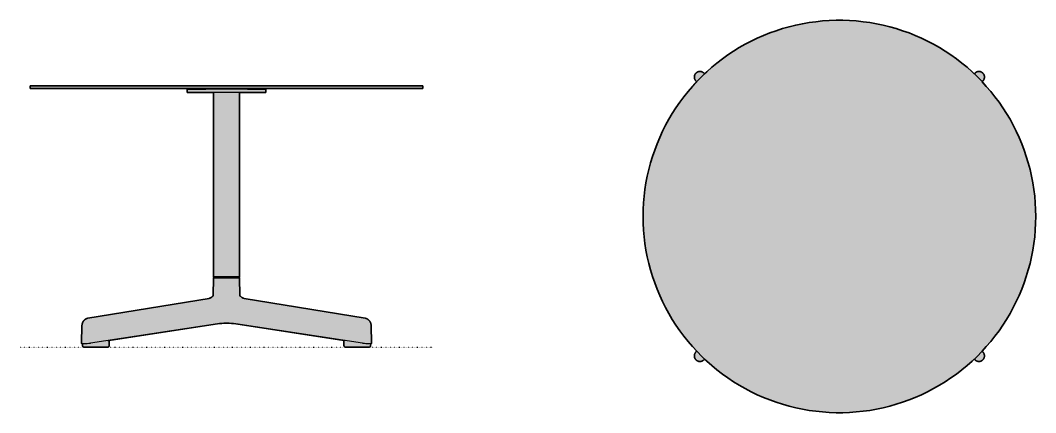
# Model space of a CAD drawing. Header units: millimetres. Extents: x 0 to 1552, y -100 to 500.
import ezdxf

# ---------------------------------------------------------------- set-up
doc = ezdxf.new("R2010")
doc.units = ezdxf.units.MM
doc.linetypes.add('Dots', pattern=[1, 0, -1])
doc.layers.add('Blocks', color=7, linetype='Continuous')
doc.layers.add('Blocks$Fill', color=7, linetype='Continuous', true_color=0xffffff)
for name, color, linetype, lineweight, true_color in [('Blocks$Inner', 7, 'Continuous', 25, 0x007f00), ('Blocks$Outline', 7, 'Continuous', 35, 0xff3f3f), ('Groud', 7, 'Dots', 25, 0x243775)]:
    doc.layers.add(name, color=color, linetype=linetype, lineweight=lineweight, true_color=true_color)

# ---------------------------------------------------------------- blocks, each defined once
blk = doc.blocks.new('Neu Side Table Top')
at = {"layer": 'Blocks$Fill'}
blk.add_hatch(color=256, dxfattribs=at).paths.add_polyline_path([(81.2, -185.3), (68, -170.4), (61.5, -162.3), (55.4, -154), (49.5, -145.4), (43.9, -136.7), (38.6, -127.8), (33.6, -118.7), (29, -109.5), (24.7, -100.1), (20.7, -90.5), (17, -80.8), (13.6, -71), (10.7, -61.1), (8, -51.1), (5.7, -41), (3.7, -30.8), (2.1, -20.6), (0.9, -10.3), (0, 0), (-0.5, 10.3), (-0.7, 20.7), (-0.5, 31.1), (0, 41.4), (0.9, 51.7), (2.1, 62), (3.7, 72.2), (5.7, 82.4), (8, 92.5), (10.7, 102.5), (13.6, 112.4), (17, 122.2), (20.7, 131.9), (24.7, 141.5), (29, 150.9), (33.6, 160.1), (38.6, 169.2), (43.9, 178.1), (49.5, 186.8), (55.4, 195.4), (61.5, 203.7), (68, 211.8), (74.7, 219.6), (81.2, 226.7), (79.9, 228.1), (79.7, 228.3), (79.5, 228.5), (79.3, 228.8), (79.1, 229), (79, 229.3), (78.8, 229.5), (78.7, 229.8), (78.5, 230), (78.4, 230.3), (78.3, 230.6), (78.2, 230.8), (78.1, 231.1), (78, 231.4), (77.9, 231.7), (77.8, 232), (77.8, 232.3), (77.7, 232.6), (77.7, 232.9), (77.6, 233.1), (77.6, 233.4), (77.6, 233.7), (77.6, 234), (77.6, 234.3), (77.6, 234.6), (77.7, 234.9), (77.7, 235.2), (77.8, 235.5), (77.8, 235.8), (77.9, 236.1), (78, 236.4), (78.1, 236.6), (78.2, 236.9), (78.3, 237.2), (78.4, 237.5), (78.5, 237.7), (78.7, 238), (78.8, 238.3), (79, 238.5), (79.2, 238.7), (79.3, 239), (79.5, 239.2), (79.7, 239.4), (79.9, 239.7), (80.1, 239.9), (80.3, 240.1), (80.5, 240.3), (80.8, 240.5), (81, 240.7), (81.2, 240.8), (81.5, 241), (81.7, 241.2), (82, 241.3), (82.2, 241.4), (82.5, 241.6), (82.8, 241.7), (83.1, 241.8), (83.3, 241.9), (83.6, 242), (83.9, 242.1), (84.2, 242.1), (84.5, 242.2), (84.8, 242.3), (85.1, 242.3), (85.4, 242.3), (85.7, 242.4), (86, 242.4), (86.2, 242.4), (86.5, 242.4), (86.8, 242.3), (87.1, 242.3), (87.4, 242.3), (87.7, 242.2), (88, 242.2), (88.3, 242.1), (88.6, 242), (88.9, 241.9), (89.1, 241.8), (89.4, 241.7), (89.7, 241.6), (90, 241.5), (90.2, 241.3), (90.5, 241.2), (90.7, 241), (91, 240.8), (91.2, 240.7), (91.4, 240.5), (91.7, 240.3), (91.9, 240.1), (92.1, 239.9), (93.3, 238.7), (104.3, 248.7), (112.2, 255.2), (120.4, 261.6), (128.9, 267.6), (137.5, 273.3), (146.3, 278.8), (155.3, 283.9), (164.5, 288.7), (173.8, 293.2), (183.3, 297.4), (192.9, 301.2), (202.6, 304.7), (212.5, 307.9), (222.5, 310.7), (232.5, 313.2), (242.7, 315.3), (252.9, 317.1), (263.1, 318.5), (273.4, 319.6), (283.8, 320.3), (294.1, 320.7), (304.5, 320.7), (314.8, 320.3), (325.1, 319.6), (335.4, 318.5), (345.7, 317.1), (355.9, 315.3), (366, 313.2), (376.1, 310.7), (386.1, 307.9), (395.9, 304.7), (405.7, 301.2), (415.3, 297.4), (424.8, 293.2), (434.1, 288.7), (443.3, 283.9), (452.3, 278.8), (461.1, 273.3), (469.7, 267.6), (478.1, 261.6), (486.3, 255.2), (494.3, 248.7), (502.1, 241.8), (505.3, 238.7), (506.7, 240.1), (506.9, 240.3), (507.1, 240.5), (507.4, 240.7), (507.6, 240.8), (507.8, 241), (508.1, 241.2), (508.4, 241.3), (508.6, 241.5), (508.9, 241.6), (509.2, 241.7), (509.4, 241.8), (509.7, 241.9), (510, 242), (510.3, 242.1), (510.6, 242.2), (510.9, 242.2), (511.1, 242.3), (511.4, 242.3), (511.7, 242.3), (512, 242.4), (512.3, 242.4), (512.6, 242.4), (512.9, 242.4), (513.2, 242.3), (513.5, 242.3), (513.8, 242.3), (514.1, 242.2), (514.4, 242.1), (514.7, 242.1), (515, 242), (515.2, 241.9), (515.5, 241.8), (515.8, 241.7), (516.1, 241.6), (516.3, 241.4), (516.6, 241.3), (516.8, 241.2), (517.1, 241), (517.3, 240.8), (517.6, 240.7), (517.8, 240.5), (518, 240.3), (518.3, 240.1), (518.5, 239.9), (518.7, 239.7), (518.9, 239.4), (519.1, 239.2), (519.2, 239), (519.4, 238.7), (519.6, 238.5), (519.7, 238.3), (519.9, 238), (520, 237.7), (520.2, 237.5), (520.3, 237.2), (520.4, 236.9), (520.5, 236.6), (520.6, 236.4), (520.7, 236.1), (520.7, 235.8), (520.8, 235.5), (520.9, 235.2), (520.9, 234.9), (520.9, 234.6), (520.9, 234.3), (521, 234), (521, 233.7), (520.9, 233.4), (520.9, 233.1), (520.9, 232.9), (520.9, 232.6), (520.8, 232.3), (520.7, 232), (520.7, 231.7), (520.6, 231.4), (520.5, 231.1), (520.4, 230.8), (520.3, 230.6), (520.2, 230.3), (520, 230), (519.9, 229.8), (519.8, 229.5), (519.6, 229.3), (519.4, 229), (519.3, 228.8), (519.1, 228.5), (518.9, 228.3), (518.7, 228.1), (518.5, 227.9), (517.3, 226.7), (530.6, 211.8), (537, 203.7), (543.2, 195.4), (549.1, 186.8), (554.7, 178.1), (560, 169.2), (564.9, 160.1), (569.6, 150.9), (573.9, 141.5), (577.9, 131.9), (581.6, 122.2), (584.9, 112.4), (587.9, 102.5), (590.6, 92.5), (592.9, 82.4), (594.8, 72.2), (596.4, 62), (597.7, 51.7), (598.6, 41.4), (599.1, 31.1), (599.3, 20.7), (599.1, 10.3), (597.7, -10.3), (596.4, -20.6), (594.8, -30.8), (592.9, -41), (590.6, -51.1), (587.9, -61.1), (584.9, -71), (581.6, -80.8), (577.9, -90.5), (573.9, -100.1), (569.6, -109.5), (564.9, -118.7), (560, -127.8), (554.7, -136.7), (549.1, -145.4), (543.2, -154), (537, -162.3), (530.6, -170.4), (523.8, -178.2), (517.3, -185.3), (518.7, -186.7), (518.9, -186.9), (519.1, -187.1), (519.3, -187.4), (519.4, -187.6), (519.6, -187.9), (519.8, -188.1), (519.9, -188.4), (520, -188.6), (520.2, -188.9), (520.3, -189.2), (520.4, -189.4), (520.5, -189.7), (520.6, -190), (520.7, -190.3), (520.7, -190.6), (520.8, -190.9), (520.9, -191.2), (520.9, -191.5), (520.9, -191.7), (520.9, -192), (521, -192.3), (521, -192.6), (520.9, -192.9), (520.9, -193.2), (520.9, -193.5), (520.9, -193.8), (520.8, -194.1), (520.7, -194.4), (520.7, -194.7), (520.6, -195), (520.5, -195.2), (520.4, -195.5), (520.3, -195.8), (520.2, -196.1), (520, -196.3), (519.9, -196.6), (519.7, -196.9), (519.6, -197.1), (519.4, -197.4), (519.2, -197.6), (519.1, -197.8), (518.9, -198.1), (518.7, -198.3), (518.5, -198.5), (518.3, -198.7), (518, -198.9), (517.8, -199.1), (517.6, -199.3), (517.3, -199.4), (517.1, -199.6), (516.8, -199.8), (516.6, -199.9), (516.3, -200), (516.1, -200.2), (515.8, -200.3), (515.5, -200.4), (515.2, -200.5), (515, -200.6), (514.7, -200.7), (514.4, -200.8), (514.1, -200.8), (513.8, -200.9), (513.5, -200.9), (513.2, -200.9), (512.9, -201), (512.6, -201), (512.3, -201), (512, -201), (511.7, -200.9), (511.4, -200.9), (511.1, -200.9), (510.9, -200.8), (510.6, -200.8), (510.3, -200.7), (510, -200.6), (509.7, -200.5), (509.4, -200.4), (509.2, -200.3), (508.9, -200.2), (508.6, -200.1), (508.4, -199.9), (508.1, -199.8), (507.8, -199.6), (507.6, -199.5), (507.4, -199.3), (507.1, -199.1), (506.9, -198.9), (506.7, -198.7), (506.5, -198.5), (505.3, -197.3), (494.3, -207.3), (486.3, -213.9), (478.1, -220.2), (469.7, -226.2), (461.1, -231.9), (452.3, -237.4), (443.3, -242.5), (434.1, -247.3), (424.8, -251.8), (415.3, -256), (405.7, -259.8), (395.9, -263.3), (386.1, -266.5), (376.1, -269.3), (366, -271.8), (355.9, -273.9), (345.7, -275.7), (335.4, -277.1), (325.1, -278.2), (314.8, -278.9), (304.5, -279.3), (294.1, -279.3), (283.8, -278.9), (273.4, -278.2), (263.1, -277.1), (252.9, -275.7), (242.7, -273.9), (232.5, -271.8), (222.5, -269.3), (212.5, -266.5), (202.6, -263.3), (192.9, -259.8), (183.3, -256), (173.8, -251.8), (164.5, -247.3), (155.3, -242.5), (146.3, -237.4), (137.5, -231.9), (128.9, -226.2), (120.4, -220.2), (112.2, -213.9), (104.3, -207.3), (96.5, -200.4), (93.3, -197.3), (91.9, -198.7), (91.7, -198.9), (91.4, -199.1), (91.2, -199.3), (91, -199.5), (90.7, -199.6), (90.5, -199.8), (90.2, -199.9), (90, -200.1), (89.7, -200.2), (89.4, -200.3), (89.1, -200.4), (88.9, -200.5), (88.6, -200.6), (88.3, -200.7), (88, -200.8), (87.7, -200.8), (87.4, -200.9), (87.1, -200.9), (86.8, -200.9), (86.5, -201), (86.2, -201), (86, -201), (85.7, -201), (85.4, -200.9), (85.1, -200.9), (84.8, -200.9), (84.5, -200.8), (84.2, -200.8), (83.9, -200.7), (83.6, -200.6), (83.3, -200.5), (83.1, -200.4), (82.8, -200.3), (82.5, -200.2), (82.2, -200), (82, -199.9), (81.7, -199.8), (81.5, -199.6), (81.2, -199.4), (81, -199.3), (80.8, -199.1), (80.5, -198.9), (80.3, -198.7), (80.1, -198.5), (79.9, -198.3), (79.7, -198.1), (79.5, -197.8), (79.3, -197.6), (79.2, -197.4), (79, -197.1), (78.8, -196.9), (78.7, -196.6), (78.5, -196.3), (78.4, -196.1), (78.3, -195.8), (78.2, -195.5), (78.1, -195.2), (78, -195), (77.9, -194.7), (77.8, -194.4), (77.8, -194.1), (77.7, -193.8), (77.7, -193.5), (77.6, -193.2), (77.6, -192.9), (77.6, -192.6), (77.6, -192.3), (77.6, -192), (77.6, -191.7), (77.7, -191.5), (77.7, -191.2), (77.8, -190.9), (77.8, -190.6), (77.9, -190.3), (78, -190), (78.1, -189.7), (78.2, -189.4), (78.3, -189.2), (78.4, -188.9), (78.5, -188.6), (78.7, -188.4), (78.8, -188.1), (79, -187.9), (79.1, -187.6), (79.3, -187.4), (79.5, -187.1), (79.7, -186.9), (79.9, -186.7), (80.1, -186.5)], flags=0)
at = {"layer": 'Blocks$Inner'}
for p, q in [((93.3, 238.7), (92.1, 239.9)), ((505.3, 238.7), (506.5, 239.9)), ((80.1, 227.9), (81.2, 226.7)), ((518.5, 227.9), (517.3, 226.7)), ((81.2, -185.3), (80.1, -186.5)), ((518.5, -186.5), (517.3, -185.3)), ((92.1, -198.5), (93.3, -197.3)), ((505.3, -197.3), (506.5, -198.5))]:
    blk.add_line(p, q, dxfattribs=at)
blk.add_lwpolyline([(599.1, 10.3), (598.6, 0), (597.7, -10.3), (596.4, -20.6), (594.8, -30.8), (592.9, -41), (590.6, -51.1), (587.9, -61.1), (584.9, -71), (581.6, -80.8), (577.9, -90.5), (573.9, -100.1), (569.6, -109.5), (564.9, -118.7), (560, -127.8), (554.7, -136.7), (549.1, -145.4), (543.2, -154), (537, -162.3), (530.6, -170.4), (523.8, -178.2), (516.8, -185.9), (509.6, -193.3), (502.1, -200.4), (494.3, -207.3), (486.3, -213.9), (478.1, -220.2), (469.7, -226.2), (461.1, -231.9), (452.3, -237.4), (443.3, -242.5), (434.1, -247.3), (424.8, -251.8), (415.3, -256), (405.7, -259.8), (395.9, -263.3), (386.1, -266.5), (376.1, -269.3), (366, -271.8), (355.9, -273.9), (345.7, -275.7), (335.4, -277.1), (325.1, -278.2), (314.8, -278.9), (304.5, -279.3), (294.1, -279.3), (283.8, -278.9), (273.4, -278.2), (263.1, -277.1), (252.9, -275.7), (242.7, -273.9), (232.5, -271.8), (222.5, -269.3), (212.5, -266.5), (202.6, -263.3), (192.9, -259.8), (183.3, -256), (173.8, -251.8), (164.5, -247.3), (155.3, -242.5), (146.3, -237.4), (137.5, -231.9), (128.9, -226.2), (120.4, -220.2), (112.2, -213.9), (104.3, -207.3), (96.5, -200.4), (89, -193.3), (81.7, -185.9), (74.7, -178.2), (68, -170.4), (61.5, -162.3), (55.4, -154), (49.5, -145.4), (43.9, -136.7), (38.6, -127.8), (33.6, -118.7), (29, -109.5), (24.7, -100.1), (20.7, -90.5), (17, -80.8), (13.6, -71), (10.7, -61.1), (8, -51.1), (5.7, -41), (3.7, -30.8), (2.1, -20.6), (0.9, -10.3), (0, 0), (-0.5, 10.3), (-0.7, 20.7), (-0.5, 31.1), (0, 41.4), (0.9, 51.7), (2.1, 62), (3.7, 72.2), (5.7, 82.4), (8, 92.5), (10.7, 102.5), (13.6, 112.4), (17, 122.2), (20.7, 131.9), (24.7, 141.5), (29, 150.9), (33.6, 160.1), (38.6, 169.2), (43.9, 178.1), (49.5, 186.8), (55.4, 195.4), (61.5, 203.7), (68, 211.8), (74.7, 219.6), (81.7, 227.3), (89, 234.7), (96.5, 241.8), (104.3, 248.7), (112.2, 255.2), (120.4, 261.6), (128.9, 267.6), (137.5, 273.3), (146.3, 278.8), (155.3, 283.9), (164.5, 288.7), (173.8, 293.2), (183.3, 297.4), (192.9, 301.2), (202.6, 304.7), (212.5, 307.9), (222.5, 310.7), (232.5, 313.2), (242.7, 315.3), (252.9, 317.1), (263.1, 318.5), (273.4, 319.6), (283.8, 320.3), (294.1, 320.7), (304.5, 320.7), (314.8, 320.3), (325.1, 319.6), (335.4, 318.5), (345.7, 317.1), (355.9, 315.3), (366, 313.2), (376.1, 310.7), (386.1, 307.9), (395.9, 304.7), (405.7, 301.2), (415.3, 297.4), (424.8, 293.2), (434.1, 288.7), (443.3, 283.9), (452.3, 278.8), (461.1, 273.3), (469.7, 267.6), (478.1, 261.6), (486.3, 255.2), (494.3, 248.7), (502.1, 241.8), (509.6, 234.7), (516.8, 227.3), (523.8, 219.6), (530.6, 211.8), (537, 203.7), (543.2, 195.4), (549.1, 186.8), (554.7, 178.1), (560, 169.2), (564.9, 160.1), (569.6, 150.9), (573.9, 141.5), (577.9, 131.9), (581.6, 122.2), (584.9, 112.4), (587.9, 102.5), (590.6, 92.5), (592.9, 82.4), (594.8, 72.2), (596.4, 62), (597.7, 51.7), (598.6, 41.4), (599.1, 31.1), (599.3, 20.7)], close=True, dxfattribs=at)
for points in [[(92.1, 239.9), (91.9, 240.1), (91.7, 240.3), (91.4, 240.5), (91.2, 240.7), (91, 240.8), (90.7, 241), (90.5, 241.2), (90.2, 241.3), (90, 241.5), (89.7, 241.6), (89.4, 241.7), (89.1, 241.8), (88.9, 241.9), (88.6, 242), (88.3, 242.1), (88, 242.2), (87.7, 242.2), (87.4, 242.3), (87.1, 242.3), (86.8, 242.3), (86.5, 242.4), (86.2, 242.4), (86, 242.4), (85.7, 242.4), (85.4, 242.3), (85.1, 242.3), (84.8, 242.3), (84.5, 242.2), (84.2, 242.1), (83.9, 242.1), (83.6, 242), (83.3, 241.9), (83.1, 241.8), (82.8, 241.7), (82.5, 241.6), (82.2, 241.4), (82, 241.3), (81.7, 241.2), (81.5, 241), (81.2, 240.8), (81, 240.7), (80.8, 240.5), (80.5, 240.3), (80.3, 240.1), (80.1, 239.9), (79.9, 239.7), (79.7, 239.4), (79.5, 239.2), (79.3, 239), (79.2, 238.7), (79, 238.5), (78.8, 238.3), (78.7, 238), (78.5, 237.7), (78.4, 237.5), (78.3, 237.2), (78.2, 236.9), (78.1, 236.6), (78, 236.4), (77.9, 236.1), (77.8, 235.8), (77.8, 235.5), (77.7, 235.2), (77.7, 234.9), (77.6, 234.6), (77.6, 234.3), (77.6, 234), (77.6, 233.7), (77.6, 233.4), (77.6, 233.1), (77.7, 232.9), (77.7, 232.6), (77.8, 232.3), (77.8, 232), (77.9, 231.7), (78, 231.4), (78.1, 231.1), (78.2, 230.8), (78.3, 230.6), (78.4, 230.3), (78.5, 230), (78.7, 229.8), (78.8, 229.5), (79, 229.3), (79.1, 229), (79.3, 228.8), (79.5, 228.5), (79.7, 228.3), (79.9, 228.1), (80.1, 227.9)], [(506.5, 239.9), (506.7, 240.1), (506.9, 240.3), (507.1, 240.5), (507.4, 240.7), (507.6, 240.8), (507.8, 241), (508.1, 241.2), (508.4, 241.3), (508.6, 241.5), (508.9, 241.6), (509.2, 241.7), (509.4, 241.8), (509.7, 241.9), (510, 242), (510.3, 242.1), (510.6, 242.2), (510.9, 242.2), (511.1, 242.3), (511.4, 242.3), (511.7, 242.3), (512, 242.4), (512.3, 242.4), (512.6, 242.4), (512.9, 242.4), (513.2, 242.3), (513.5, 242.3), (513.8, 242.3), (514.1, 242.2), (514.4, 242.1), (514.7, 242.1), (515, 242), (515.2, 241.9), (515.5, 241.8), (515.8, 241.7), (516.1, 241.6), (516.3, 241.4), (516.6, 241.3), (516.8, 241.2), (517.1, 241), (517.3, 240.8), (517.6, 240.7), (517.8, 240.5), (518, 240.3), (518.3, 240.1), (518.5, 239.9), (518.7, 239.7), (518.9, 239.4), (519.1, 239.2), (519.2, 239), (519.4, 238.7), (519.6, 238.5), (519.7, 238.3), (519.9, 238), (520, 237.7), (520.2, 237.5), (520.3, 237.2), (520.4, 236.9), (520.5, 236.6), (520.6, 236.4), (520.7, 236.1), (520.7, 235.8), (520.8, 235.5), (520.9, 235.2), (520.9, 234.9), (520.9, 234.6), (520.9, 234.3), (521, 234), (521, 233.7), (520.9, 233.4), (520.9, 233.1), (520.9, 232.9), (520.9, 232.6), (520.8, 232.3), (520.7, 232), (520.7, 231.7), (520.6, 231.4), (520.5, 231.1), (520.4, 230.8), (520.3, 230.6), (520.2, 230.3), (520, 230), (519.9, 229.8), (519.8, 229.5), (519.6, 229.3), (519.4, 229), (519.3, 228.8), (519.1, 228.5), (518.9, 228.3), (518.7, 228.1), (518.5, 227.9)], [(80.1, -186.5), (79.9, -186.7), (79.7, -186.9), (79.5, -187.1), (79.3, -187.4), (79.1, -187.6), (79, -187.9), (78.8, -188.1), (78.7, -188.4), (78.5, -188.6), (78.4, -188.9), (78.3, -189.2), (78.2, -189.4), (78.1, -189.7), (78, -190), (77.9, -190.3), (77.8, -190.6), (77.8, -190.9), (77.7, -191.2), (77.7, -191.5), (77.6, -191.7), (77.6, -192), (77.6, -192.3), (77.6, -192.6), (77.6, -192.9), (77.6, -193.2), (77.7, -193.5), (77.7, -193.8), (77.8, -194.1), (77.8, -194.4), (77.9, -194.7), (78, -195), (78.1, -195.2), (78.2, -195.5), (78.3, -195.8), (78.4, -196.1), (78.5, -196.3), (78.7, -196.6), (78.8, -196.9), (79, -197.1), (79.2, -197.4), (79.3, -197.6), (79.5, -197.8), (79.7, -198.1), (79.9, -198.3), (80.1, -198.5), (80.3, -198.7), (80.5, -198.9), (80.8, -199.1), (81, -199.3), (81.2, -199.4), (81.5, -199.6), (81.7, -199.8), (82, -199.9), (82.2, -200), (82.5, -200.2), (82.8, -200.3), (83.1, -200.4), (83.3, -200.5), (83.6, -200.6), (83.9, -200.7), (84.2, -200.8), (84.5, -200.8), (84.8, -200.9), (85.1, -200.9), (85.4, -200.9), (85.7, -201), (86, -201), (86.2, -201), (86.5, -201), (86.8, -200.9), (87.1, -200.9), (87.4, -200.9), (87.7, -200.8), (88, -200.8), (88.3, -200.7), (88.6, -200.6), (88.9, -200.5), (89.1, -200.4), (89.4, -200.3), (89.7, -200.2), (90, -200.1), (90.2, -199.9), (90.5, -199.8), (90.7, -199.6), (91, -199.5), (91.2, -199.3), (91.4, -199.1), (91.7, -198.9), (91.9, -198.7), (92.1, -198.5)], [(506.5, -198.5), (506.7, -198.7), (506.9, -198.9), (507.1, -199.1), (507.4, -199.3), (507.6, -199.5), (507.8, -199.6), (508.1, -199.8), (508.4, -199.9), (508.6, -200.1), (508.9, -200.2), (509.2, -200.3), (509.4, -200.4), (509.7, -200.5), (510, -200.6), (510.3, -200.7), (510.6, -200.8), (510.9, -200.8), (511.1, -200.9), (511.4, -200.9), (511.7, -200.9), (512, -201), (512.3, -201), (512.6, -201), (512.9, -201), (513.2, -200.9), (513.5, -200.9), (513.8, -200.9), (514.1, -200.8), (514.4, -200.8), (514.7, -200.7), (515, -200.6), (515.2, -200.5), (515.5, -200.4), (515.8, -200.3), (516.1, -200.2), (516.3, -200), (516.6, -199.9), (516.8, -199.8), (517.1, -199.6), (517.3, -199.4), (517.6, -199.3), (517.8, -199.1), (518, -198.9), (518.3, -198.7), (518.5, -198.5), (518.7, -198.3), (518.9, -198.1), (519.1, -197.8), (519.2, -197.6), (519.4, -197.4), (519.6, -197.1), (519.7, -196.9), (519.9, -196.6), (520, -196.3), (520.2, -196.1), (520.3, -195.8), (520.4, -195.5), (520.5, -195.2), (520.6, -195), (520.7, -194.7), (520.7, -194.4), (520.8, -194.1), (520.9, -193.8), (520.9, -193.5), (520.9, -193.2), (520.9, -192.9), (521, -192.6), (521, -192.3), (520.9, -192), (520.9, -191.7), (520.9, -191.5), (520.9, -191.2), (520.8, -190.9), (520.7, -190.6), (520.7, -190.3), (520.6, -190), (520.5, -189.7), (520.4, -189.4), (520.3, -189.2), (520.2, -188.9), (520, -188.6), (519.9, -188.4), (519.8, -188.1), (519.6, -187.9), (519.4, -187.6), (519.3, -187.4), (519.1, -187.1), (518.9, -186.9), (518.7, -186.7), (518.5, -186.5)]]:
    blk.add_lwpolyline(points, dxfattribs=at)
at = {"layer": 'Blocks$Outline'}
for points in [[(93.3, 238.7), (96.5, 241.8), (104.3, 248.7), (112.2, 255.2), (120.4, 261.6), (128.9, 267.6), (137.5, 273.3), (146.3, 278.8), (155.3, 283.9), (164.5, 288.7), (173.8, 293.2), (183.3, 297.4), (192.9, 301.2), (202.6, 304.7), (212.5, 307.9), (222.5, 310.7), (232.5, 313.2), (242.7, 315.3), (252.9, 317.1), (263.1, 318.5), (273.4, 319.6), (283.8, 320.3), (294.1, 320.7), (304.5, 320.7), (314.8, 320.3), (325.1, 319.6), (335.4, 318.5), (345.7, 317.1), (355.9, 315.3), (366, 313.2), (376.1, 310.7), (386.1, 307.9), (395.9, 304.7), (405.7, 301.2), (415.3, 297.4), (424.8, 293.2), (434.1, 288.7), (443.3, 283.9), (452.3, 278.8), (461.1, 273.3), (469.7, 267.6), (478.1, 261.6), (486.3, 255.2), (494.3, 248.7), (502.1, 241.8), (505.3, 238.7)], [(81.2, 226.7), (80.1, 227.9), (79.9, 228.1), (79.7, 228.3), (79.5, 228.5), (79.3, 228.8), (79.1, 229), (79, 229.3), (78.8, 229.5), (78.7, 229.8), (78.5, 230), (78.4, 230.3), (78.3, 230.6), (78.2, 230.8), (78.1, 231.1), (78, 231.4), (77.9, 231.7), (77.8, 232), (77.8, 232.3), (77.7, 232.6), (77.7, 232.9), (77.6, 233.1), (77.6, 233.4), (77.6, 233.7), (77.6, 234), (77.6, 234.3), (77.6, 234.6), (77.7, 234.9), (77.7, 235.2), (77.8, 235.5), (77.8, 235.8), (77.9, 236.1), (78, 236.4), (78.1, 236.6), (78.2, 236.9), (78.3, 237.2), (78.4, 237.5), (78.5, 237.7), (78.7, 238), (78.8, 238.3), (79, 238.5), (79.2, 238.7), (79.3, 239), (79.5, 239.2), (79.7, 239.4), (79.9, 239.7), (80.1, 239.9), (80.3, 240.1), (80.5, 240.3), (80.8, 240.5), (81, 240.7), (81.2, 240.8), (81.5, 241), (81.7, 241.2), (82, 241.3), (82.2, 241.4), (82.5, 241.6), (82.8, 241.7), (83.1, 241.8), (83.3, 241.9), (83.6, 242), (83.9, 242.1), (84.2, 242.1), (84.5, 242.2), (84.8, 242.3), (85.1, 242.3), (85.4, 242.3), (85.7, 242.4), (86, 242.4), (86.2, 242.4), (86.5, 242.4), (86.8, 242.3), (87.1, 242.3), (87.4, 242.3), (87.7, 242.2), (88, 242.2), (88.3, 242.1), (88.6, 242), (88.9, 241.9), (89.1, 241.8), (89.4, 241.7), (89.7, 241.6), (90, 241.5), (90.2, 241.3), (90.5, 241.2), (90.7, 241), (91, 240.8), (91.2, 240.7), (91.4, 240.5), (91.7, 240.3), (91.9, 240.1), (92.1, 239.9), (93.3, 238.7)], [(505.3, 238.7), (506.5, 239.9), (506.7, 240.1), (506.9, 240.3), (507.1, 240.5), (507.4, 240.7), (507.6, 240.8), (507.8, 241), (508.1, 241.2), (508.4, 241.3), (508.6, 241.5), (508.9, 241.6), (509.2, 241.7), (509.4, 241.8), (509.7, 241.9), (510, 242), (510.3, 242.1), (510.6, 242.2), (510.9, 242.2), (511.1, 242.3), (511.4, 242.3), (511.7, 242.3), (512, 242.4), (512.3, 242.4), (512.6, 242.4), (512.9, 242.4), (513.2, 242.3), (513.5, 242.3), (513.8, 242.3), (514.1, 242.2), (514.4, 242.1), (514.7, 242.1), (515, 242), (515.2, 241.9), (515.5, 241.8), (515.8, 241.7), (516.1, 241.6), (516.3, 241.4), (516.6, 241.3), (516.8, 241.2), (517.1, 241), (517.3, 240.8), (517.6, 240.7), (517.8, 240.5), (518, 240.3), (518.3, 240.1), (518.5, 239.9), (518.7, 239.7), (518.9, 239.4), (519.1, 239.2), (519.2, 239), (519.4, 238.7), (519.6, 238.5), (519.7, 238.3), (519.9, 238), (520, 237.7), (520.2, 237.5), (520.3, 237.2), (520.4, 236.9), (520.5, 236.6), (520.6, 236.4), (520.7, 236.1), (520.7, 235.8), (520.8, 235.5), (520.9, 235.2), (520.9, 234.9), (520.9, 234.6), (520.9, 234.3), (521, 234), (521, 233.7), (520.9, 233.4), (520.9, 233.1), (520.9, 232.9), (520.9, 232.6), (520.8, 232.3), (520.7, 232), (520.7, 231.7), (520.6, 231.4), (520.5, 231.1), (520.4, 230.8), (520.3, 230.6), (520.2, 230.3), (520, 230), (519.9, 229.8), (519.8, 229.5), (519.6, 229.3), (519.4, 229), (519.3, 228.8), (519.1, 228.5), (518.9, 228.3), (518.7, 228.1), (518.5, 227.9), (517.3, 226.7)], [(81.2, -185.3), (74.7, -178.2), (68, -170.4), (61.5, -162.3), (55.4, -154), (49.5, -145.4), (43.9, -136.7), (38.6, -127.8), (33.6, -118.7), (29, -109.5), (24.7, -100.1), (20.7, -90.5), (17, -80.8), (13.6, -71), (10.7, -61.1), (8, -51.1), (5.7, -41), (3.7, -30.8), (2.1, -20.6), (0.9, -10.3), (0, 0), (-0.5, 10.3), (-0.7, 20.7), (-0.5, 31.1), (0, 41.4), (0.9, 51.7), (2.1, 62), (3.7, 72.2), (5.7, 82.4), (8, 92.5), (10.7, 102.5), (13.6, 112.4), (17, 122.2), (20.7, 131.9), (24.7, 141.5), (29, 150.9), (33.6, 160.1), (38.6, 169.2), (43.9, 178.1), (49.5, 186.8), (55.4, 195.4), (61.5, 203.7), (68, 211.8), (74.7, 219.6), (81.2, 226.7)], [(517.3, 226.7), (523.8, 219.6), (530.6, 211.8), (537, 203.7), (543.2, 195.4), (549.1, 186.8), (554.7, 178.1), (560, 169.2), (564.9, 160.1), (569.6, 150.9), (573.9, 141.5), (577.9, 131.9), (581.6, 122.2), (584.9, 112.4), (587.9, 102.5), (590.6, 92.5), (592.9, 82.4), (594.8, 72.2), (596.4, 62), (597.7, 51.7), (598.6, 41.4), (599.1, 31.1), (599.3, 20.7), (599.1, 10.3)], [(599.1, 10.3), (598.6, 0), (597.7, -10.3), (596.4, -20.6), (594.8, -30.8), (592.9, -41), (590.6, -51.1), (587.9, -61.1), (584.9, -71), (581.6, -80.8), (577.9, -90.5), (573.9, -100.1), (569.6, -109.5), (564.9, -118.7), (560, -127.8), (554.7, -136.7), (549.1, -145.4), (543.2, -154), (537, -162.3), (530.6, -170.4), (523.8, -178.2), (517.3, -185.3)], [(93.3, -197.3), (92.1, -198.5), (91.9, -198.7), (91.7, -198.9), (91.4, -199.1), (91.2, -199.3), (91, -199.5), (90.7, -199.6), (90.5, -199.8), (90.2, -199.9), (90, -200.1), (89.7, -200.2), (89.4, -200.3), (89.1, -200.4), (88.9, -200.5), (88.6, -200.6), (88.3, -200.7), (88, -200.8), (87.7, -200.8), (87.4, -200.9), (87.1, -200.9), (86.8, -200.9), (86.5, -201), (86.2, -201), (86, -201), (85.7, -201), (85.4, -200.9), (85.1, -200.9), (84.8, -200.9), (84.5, -200.8), (84.2, -200.8), (83.9, -200.7), (83.6, -200.6), (83.3, -200.5), (83.1, -200.4), (82.8, -200.3), (82.5, -200.2), (82.2, -200), (82, -199.9), (81.7, -199.8), (81.5, -199.6), (81.2, -199.4), (81, -199.3), (80.8, -199.1), (80.5, -198.9), (80.3, -198.7), (80.1, -198.5), (79.9, -198.3), (79.7, -198.1), (79.5, -197.8), (79.3, -197.6), (79.2, -197.4), (79, -197.1), (78.8, -196.9), (78.7, -196.6), (78.5, -196.3), (78.4, -196.1), (78.3, -195.8), (78.2, -195.5), (78.1, -195.2), (78, -195), (77.9, -194.7), (77.8, -194.4), (77.8, -194.1), (77.7, -193.8), (77.7, -193.5), (77.6, -193.2), (77.6, -192.9), (77.6, -192.6), (77.6, -192.3), (77.6, -192), (77.6, -191.7), (77.7, -191.5), (77.7, -191.2), (77.8, -190.9), (77.8, -190.6), (77.9, -190.3), (78, -190), (78.1, -189.7), (78.2, -189.4), (78.3, -189.2), (78.4, -188.9), (78.5, -188.6), (78.7, -188.4), (78.8, -188.1), (79, -187.9), (79.1, -187.6), (79.3, -187.4), (79.5, -187.1), (79.7, -186.9), (79.9, -186.7), (80.1, -186.5), (81.2, -185.3)], [(517.3, -185.3), (518.5, -186.5), (518.7, -186.7), (518.9, -186.9), (519.1, -187.1), (519.3, -187.4), (519.4, -187.6), (519.6, -187.9), (519.8, -188.1), (519.9, -188.4), (520, -188.6), (520.2, -188.9), (520.3, -189.2), (520.4, -189.4), (520.5, -189.7), (520.6, -190), (520.7, -190.3), (520.7, -190.6), (520.8, -190.9), (520.9, -191.2), (520.9, -191.5), (520.9, -191.7), (520.9, -192), (521, -192.3), (521, -192.6), (520.9, -192.9), (520.9, -193.2), (520.9, -193.5), (520.9, -193.8), (520.8, -194.1), (520.7, -194.4), (520.7, -194.7), (520.6, -195), (520.5, -195.2), (520.4, -195.5), (520.3, -195.8), (520.2, -196.1), (520, -196.3), (519.9, -196.6), (519.7, -196.9), (519.6, -197.1), (519.4, -197.4), (519.2, -197.6), (519.1, -197.8), (518.9, -198.1), (518.7, -198.3), (518.5, -198.5), (518.3, -198.7), (518, -198.9), (517.8, -199.1), (517.6, -199.3), (517.3, -199.4), (517.1, -199.6), (516.8, -199.8), (516.6, -199.9), (516.3, -200), (516.1, -200.2), (515.8, -200.3), (515.5, -200.4), (515.2, -200.5), (515, -200.6), (514.7, -200.7), (514.4, -200.8), (514.1, -200.8), (513.8, -200.9), (513.5, -200.9), (513.2, -200.9), (512.9, -201), (512.6, -201), (512.3, -201), (512, -201), (511.7, -200.9), (511.4, -200.9), (511.1, -200.9), (510.9, -200.8), (510.6, -200.8), (510.3, -200.7), (510, -200.6), (509.7, -200.5), (509.4, -200.4), (509.2, -200.3), (508.9, -200.2), (508.6, -200.1), (508.4, -199.9), (508.1, -199.8), (507.8, -199.6), (507.6, -199.5), (507.4, -199.3), (507.1, -199.1), (506.9, -198.9), (506.7, -198.7), (506.5, -198.5), (505.3, -197.3)], [(505.3, -197.3), (502.1, -200.4), (494.3, -207.3), (486.3, -213.9), (478.1, -220.2), (469.7, -226.2), (461.1, -231.9), (452.3, -237.4), (443.3, -242.5), (434.1, -247.3), (424.8, -251.8), (415.3, -256), (405.7, -259.8), (395.9, -263.3), (386.1, -266.5), (376.1, -269.3), (366, -271.8), (355.9, -273.9), (345.7, -275.7), (335.4, -277.1), (325.1, -278.2), (314.8, -278.9), (304.5, -279.3), (294.1, -279.3), (283.8, -278.9), (273.4, -278.2), (263.1, -277.1), (252.9, -275.7), (242.7, -273.9), (232.5, -271.8), (222.5, -269.3), (212.5, -266.5), (202.6, -263.3), (192.9, -259.8), (183.3, -256), (173.8, -251.8), (164.5, -247.3), (155.3, -242.5), (146.3, -237.4), (137.5, -231.9), (128.9, -226.2), (120.4, -220.2), (112.2, -213.9), (104.3, -207.3), (96.5, -200.4), (93.3, -197.3)]]:
    blk.add_lwpolyline(points, dxfattribs=at)
blk = doc.blocks.new('Neu Side Table Side')
at = {"layer": 'Blocks$Fill'}
blk.add_hatch(color=256, dxfattribs=at).paths.add_polyline_path([(315.2, 399.5), (615.2, 399.5), (615.2, 395.5), (375.2, 395.5), (375.2, 394.5), (375.2, 389.5), (335.2, 389.5), (335.2, 303.9), (335.2, 107.5), (332.7, 107.5), (332.7, 106), (335.2, 106), (335.6, 78.9), (336.1, 78.2), (336.3, 77.9), (336.6, 77.7), (336.8, 77.4), (337, 77.2), (337.3, 77), (337.5, 76.7), (337.8, 76.5), (338.1, 76.3), (338.4, 76.1), (338.6, 75.9), (338.9, 75.8), (339.3, 75.6), (339.5, 75.4), (339.8, 75.3), (340.1, 75.2), (340.3, 75.1), (340.6, 75), (340.9, 74.9), (341.1, 74.8), (341.4, 74.8), (341.7, 74.7), (342, 74.6), (527.2, 44.2), (527.4, 44.2), (527.7, 44.1), (527.9, 44), (528.2, 44), (528.4, 43.9), (528.6, 43.8), (528.9, 43.7), (529, 43.7), (529.2, 43.6), (529.4, 43.5), (529.6, 43.4), (529.8, 43.4), (529.9, 43.3), (530.1, 43.2), (530.3, 43.1), (530.4, 43), (530.6, 42.9), (530.8, 42.8), (530.9, 42.7), (531.1, 42.6), (531.3, 42.5), (531.4, 42.4), (531.6, 42.2), (531.8, 42), (532.1, 41.8), (532.4, 41.5), (532.6, 41.3), (532.9, 41), (533.1, 40.8), (533.3, 40.5), (533.5, 40.2), (533.7, 40), (533.9, 39.7), (534.1, 39.5), (534.3, 39.2), (534.4, 38.9), (534.6, 38.6), (534.7, 38.3), (534.9, 38), (535, 37.8), (535.1, 37.5), (535.2, 37.2), (535.4, 36.9), (535.5, 36.6), (535.5, 36.3), (535.6, 36), (535.7, 35.7), (535.8, 35.5), (535.9, 35.2), (535.9, 34.9), (536, 34.6), (536, 34.3), (536, 34), (536.1, 33.7), (536.1, 33.4), (536.1, 33.1), (536.1, 32.7), (536.8, 6.3), (536.8, 6.3), (536.8, 6.3), (536.8, 6.2), (536.8, 6.2), (536.8, 6.2), (536.8, 6.2), (536.8, 6.1), (536.8, 6.1), (536.8, 6.1), (536.8, 6.1), (536.8, 6), (536.8, 6), (536.8, 6), (536.8, 6), (536.8, 5.9), (536.7, 5.9), (536.7, 5.9), (536.7, 5.9), (536.7, 5.8), (536.7, 5.8), (536.7, 5.8), (536.7, 5.8), (536.7, 5.8), (536.6, 5.7), (536.6, 5.7), (536.6, 5.7), (536.6, 5.7), (536.6, 5.7), (536.6, 5.6), (536.6, 5.6), (536.5, 5.6), (536.5, 5.6), (536.5, 5.6), (536.5, 5.6), (536.5, 5.5), (536.5, 5.5), (536.4, 5.5), (536.4, 5.5), (536.4, 5.5), (536.4, 5.5), (536.4, 5.5), (536.3, 5.4), (536.3, 5.4), (536.3, 5.4), (536.3, 5.4), (536.2, 5.4), (536.2, 5.4), (536.2, 5.4), (536.2, 5.3), (536.1, 5.3), (536.1, 5.3), (536.1, 5.3), (536, 5.3), (536, 5.3), (536, 5.3), (535.9, 5.3), (535.9, 5.2), (535.8, 5.2), (535.7, 5.2), (535.6, 5.2), (535.5, 5.2), (535.5, 5.2), (535.5, 4.5), (535.3, 2.3), (535.3, 2.2), (535.2, 2.1), (535.2, 2), (535.2, 1.9), (535.2, 1.9), (535.2, 1.8), (535.1, 1.7), (535.1, 1.6), (535.1, 1.5), (535, 1.5), (535, 1.4), (535, 1.3), (534.9, 1.2), (534.9, 1.2), (534.8, 1.1), (534.8, 1), (534.7, 0.9), (534.7, 0.9), (534.6, 0.8), (534.6, 0.8), (534.5, 0.7), (534.4, 0.6), (534.4, 0.6), (534.3, 0.5), (534.2, 0.5), (534.2, 0.4), (534.1, 0.4), (534, 0.3), (533.9, 0.3), (533.9, 0.3), (533.8, 0.2), (533.7, 0.2), (533.6, 0.2), (533.5, 0.1), (533.5, 0.1), (533.4, 0.1), (533.3, 0.1), (533.2, 0), (533.1, 0), (533, 0), (533, 0), (532.9, 0), (532.8, 0), (497, 0), (497, 0), (496.9, 0), (496.8, 0), (496.7, 0), (496.6, 0), (496.5, 0.1), (496.4, 0.1), (496.4, 0.1), (496.3, 0.1), (496.2, 0.1), (496.1, 0.2), (496, 0.2), (496, 0.2), (495.9, 0.3), (495.8, 0.3), (495.7, 0.4), (495.7, 0.4), (495.6, 0.5), (495.5, 0.5), (495.5, 0.6), (495.4, 0.6), (495.3, 0.7), (495.3, 0.7), (495.2, 0.8), (495.1, 0.9), (495.1, 0.9), (495, 1), (495, 1.1), (494.9, 1.2), (494.9, 1.2), (494.9, 1.3), (494.8, 1.4), (494.8, 1.5), (494.7, 1.5), (494.7, 1.6), (494.7, 1.7), (494.7, 1.8), (494.6, 1.9), (494.6, 1.9), (494.6, 2), (494.6, 2.1), (494.6, 2.2), (494.6, 2.3), (494.4, 4.5), (494.5, 10.3), (325.9, 36.1), (322.5, 36.4), (319.2, 36.6), (315.9, 36.6), (314.4, 36.6), (311.1, 36.6), (307.8, 36.4), (304.5, 36.1), (301.2, 35.7), (135.9, 10.3), (136, 4.5), (135.8, 2.3), (135.8, 2.2), (135.7, 2.1), (135.7, 2), (135.7, 1.9), (135.7, 1.9), (135.7, 1.8), (135.6, 1.7), (135.6, 1.6), (135.6, 1.5), (135.5, 1.5), (135.5, 1.4), (135.5, 1.3), (135.4, 1.2), (135.4, 1.2), (135.3, 1.1), (135.3, 1), (135.2, 0.9), (135.2, 0.9), (135.1, 0.8), (135.1, 0.7), (135, 0.7), (134.9, 0.6), (134.9, 0.6), (134.8, 0.5), (134.7, 0.5), (134.7, 0.4), (134.6, 0.4), (134.5, 0.3), (134.4, 0.3), (134.4, 0.2), (134.3, 0.2), (134.2, 0.2), (134.1, 0.1), (134, 0.1), (134, 0.1), (133.9, 0.1), (133.8, 0.1), (133.7, 0), (133.6, 0), (133.5, 0), (133.5, 0), (133.4, 0), (133.3, 0), (97.5, 0), (97.4, 0), (97.4, 0), (97.3, 0), (97.2, 0), (97.1, 0), (97, 0.1), (96.9, 0.1), (96.9, 0.1), (96.8, 0.1), (96.7, 0.2), (96.6, 0.2), (96.5, 0.2), (96.5, 0.3), (96.4, 0.3), (96.3, 0.3), (96.2, 0.4), (96.2, 0.4), (96.1, 0.5), (96, 0.5), (95.9, 0.6), (95.9, 0.6), (95.8, 0.7), (95.8, 0.8), (95.7, 0.8), (95.6, 0.9), (95.6, 0.9), (95.5, 1), (95.5, 1.1), (95.4, 1.2), (95.4, 1.2), (95.3, 1.3), (95.3, 1.4), (95.3, 1.5), (95.2, 1.5), (95.2, 1.6), (95.2, 1.7), (95.1, 1.8), (95.1, 1.9), (95.1, 1.9), (95.1, 2), (95.1, 2.1), (95.1, 2.2), (95.1, 2.3), (94.9, 4.5), (94.9, 5.2), (94.7, 5.2), (94.6, 5.2), (94.5, 5.2), (94.5, 5.2), (94.4, 5.3), (94.4, 5.3), (94.3, 5.3), (94.3, 5.3), (94.3, 5.3), (94.2, 5.3), (94.2, 5.3), (94.2, 5.3), (94.1, 5.4), (94.1, 5.4), (94.1, 5.4), (94.1, 5.4), (94, 5.4), (94, 5.4), (94, 5.4), (94, 5.5), (93.9, 5.5), (93.9, 5.5), (93.9, 5.5), (93.9, 5.5), (93.9, 5.5), (93.8, 5.5), (93.8, 5.6), (93.8, 5.6), (93.8, 5.6), (93.8, 5.6), (93.8, 5.6), (93.7, 5.6), (93.7, 5.7), (93.7, 5.7), (93.7, 5.7), (93.7, 5.7), (93.7, 5.7), (93.7, 5.8), (93.6, 5.8), (93.6, 5.8), (93.6, 5.8), (93.6, 5.8), (93.6, 5.9), (93.6, 5.9), (93.6, 5.9), (93.6, 5.9), (93.6, 6), (93.5, 6), (93.5, 6), (93.5, 6), (93.5, 6.1), (93.5, 6.1), (93.5, 6.1), (93.5, 6.1), (93.5, 6.2), (93.5, 6.2), (93.5, 6.2), (93.5, 6.2), (93.5, 6.3), (93.5, 6.3), (93.5, 6.3), (93.5, 6.4), (94.2, 33.1), (94.2, 33.4), (94.2, 33.7), (94.3, 34), (94.3, 34.3), (94.4, 34.6), (94.4, 34.9), (94.5, 35.2), (94.5, 35.5), (94.6, 35.7), (94.7, 36), (94.8, 36.3), (94.9, 36.6), (95, 36.9), (95.1, 37.2), (95.2, 37.5), (95.3, 37.8), (95.4, 38), (95.6, 38.3), (95.7, 38.6), (95.9, 38.9), (96, 39.2), (96.2, 39.5), (96.4, 39.7), (96.6, 40), (96.8, 40.2), (97, 40.5), (97.2, 40.8), (97.5, 41), (97.7, 41.3), (98, 41.5), (98.2, 41.8), (98.5, 42), (98.8, 42.2), (98.9, 42.4), (99.1, 42.5), (99.2, 42.6), (99.4, 42.7), (99.6, 42.8), (99.7, 42.9), (99.9, 43), (100, 43.1), (100.2, 43.2), (100.4, 43.3), (100.6, 43.4), (100.7, 43.4), (100.9, 43.5), (101.1, 43.6), (101.3, 43.7), (101.5, 43.7), (101.7, 43.8), (101.9, 43.9), (102.2, 44), (102.4, 44), (102.6, 44.1), (102.9, 44.2), (103.1, 44.2), (103.4, 44.3), (288.6, 74.7), (288.9, 74.8), (289.2, 74.8), (289.5, 74.9), (289.7, 75), (290, 75.1), (290.3, 75.2), (290.5, 75.3), (290.8, 75.4), (291, 75.6), (291.1, 75.6), (291.7, 75.9), (292, 76.1), (292.2, 76.3), (292.5, 76.5), (292.8, 76.7), (293, 77), (293.3, 77.2), (293.5, 77.4), (293.8, 77.7), (294, 77.9), (294.2, 78.2), (294.7, 78.9), (295.2, 106), (297.7, 106), (297.7, 107.5), (295.2, 107.5), (295.2, 389.5), (255.2, 389.5), (255.2, 394.5), (255.2, 395.5), (15.2, 395.5), (15.2, 399.5)], flags=0)
at = {"layer": 'Blocks$Inner'}
for p, q in [((297.7, 107.5), (297.7, 106)), ((332.7, 107.5), (332.7, 106)), ((133.8, 10), (134.3, 10.1)), ((496.6, 10), (496.1, 10.1))]:
    blk.add_line(p, q, dxfattribs=at)
for points in [[(15.2, 399.5), (315.2, 399.5), (615.2, 399.5), (615.2, 395.5), (315.2, 395.5), (15.2, 395.5)], [(255.2, 394.5), (255.2, 395.5), (283.3, 395.5), (315.2, 395.5), (347.1, 395.5), (375.2, 395.5), (375.2, 394.5), (375.2, 389.5), (315.2, 389.5), (255.2, 389.5)], [(294.7, 78.9), (295.2, 106), (315.2, 106), (335.2, 106), (335.6, 78.9), (336.1, 78.2), (336.3, 77.9), (336.6, 77.7), (336.8, 77.4), (337, 77.2), (337.3, 77), (337.5, 76.7), (337.8, 76.5), (338.1, 76.3), (338.4, 76.1), (338.6, 75.9), (338.9, 75.8), (339.3, 75.6), (339.3, 75.6), (339.5, 75.4), (339.8, 75.3), (340.1, 75.2), (340.3, 75.1), (340.6, 75), (340.9, 74.9), (341.1, 74.8), (341.4, 74.8), (341.7, 74.7), (342, 74.6), (527, 44.3), (527.2, 44.2), (527.4, 44.2), (527.7, 44.1), (527.9, 44), (528.2, 44), (528.4, 43.9), (528.6, 43.8), (528.9, 43.7), (529, 43.7), (529.2, 43.6), (529.4, 43.5), (529.6, 43.4), (529.8, 43.4), (529.9, 43.3), (530.1, 43.2), (530.3, 43.1), (530.4, 43), (530.6, 42.9), (530.8, 42.8), (530.9, 42.7), (531.1, 42.6), (531.3, 42.5), (531.4, 42.4), (531.6, 42.2), (531.8, 42), (532.1, 41.8), (532.4, 41.5), (532.6, 41.3), (532.9, 41), (533.1, 40.8), (533.3, 40.5), (533.5, 40.2), (533.7, 40), (533.9, 39.7), (534.1, 39.5), (534.3, 39.2), (534.4, 38.9), (534.6, 38.6), (534.7, 38.3), (534.9, 38), (535, 37.8), (535.1, 37.5), (535.2, 37.2), (535.4, 36.9), (535.5, 36.6), (535.5, 36.3), (535.6, 36), (535.7, 35.7), (535.8, 35.5), (535.9, 35.2), (535.9, 34.9), (536, 34.6), (536, 34.3), (536, 34), (536.1, 33.7), (536.1, 33.4), (536.1, 33.1), (536.1, 32.7), (536.8, 6.4), (536.8, 6.4), (536.8, 6.3), (536.8, 6.3), (536.8, 6.3), (536.8, 6.2), (536.8, 6.2), (536.8, 6.2), (536.8, 6.2), (536.8, 6.1), (536.8, 6.1), (536.8, 6.1), (536.8, 6.1), (536.8, 6), (536.8, 6), (536.8, 6), (536.8, 6), (536.8, 5.9), (536.7, 5.9), (536.7, 5.9), (536.7, 5.9), (536.7, 5.8), (536.7, 5.8), (536.7, 5.8), (536.7, 5.8), (536.7, 5.8), (536.6, 5.7), (536.6, 5.7), (536.6, 5.7), (536.6, 5.7), (536.6, 5.7), (536.6, 5.6), (536.6, 5.6), (536.5, 5.6), (536.5, 5.6), (536.5, 5.6), (536.5, 5.6), (536.5, 5.5), (536.5, 5.5), (536.4, 5.5), (536.4, 5.5), (536.4, 5.5), (536.4, 5.5), (536.4, 5.5), (536.3, 5.4), (536.3, 5.4), (536.3, 5.4), (536.3, 5.4), (536.2, 5.4), (536.2, 5.4), (536.2, 5.4), (536.2, 5.3), (536.1, 5.3), (536.1, 5.3), (536.1, 5.3), (536, 5.3), (536, 5.3), (536, 5.3), (535.9, 5.3), (535.9, 5.2), (535.8, 5.2), (535.7, 5.2), (535.6, 5.2), (535.5, 5.2), (535.3, 5.2), (535.1, 5.1), (534.7, 5.1), (534.4, 5.1), (533.6, 5.1), (532.7, 5.1), (530.5, 5.2), (528.2, 5.3), (525.8, 5.6), (523.7, 5.8), (522.9, 5.9), (329.1, 35.7), (325.9, 36.1), (322.5, 36.4), (319.2, 36.6), (315.9, 36.6), (314.4, 36.6), (311.1, 36.6), (307.8, 36.4), (304.5, 36.1), (301.2, 35.7), (107.4, 5.9), (106.6, 5.8), (104.5, 5.6), (102.2, 5.3), (99.8, 5.2), (97.7, 5.1), (96.7, 5.1), (95.9, 5.1), (95.6, 5.1), (95.3, 5.1), (95, 5.2), (94.8, 5.2), (94.7, 5.2), (94.6, 5.2), (94.5, 5.2), (94.5, 5.2), (94.4, 5.3), (94.4, 5.3), (94.3, 5.3), (94.3, 5.3), (94.3, 5.3), (94.2, 5.3), (94.2, 5.3), (94.2, 5.3), (94.1, 5.4), (94.1, 5.4), (94.1, 5.4), (94.1, 5.4), (94, 5.4), (94, 5.4), (94, 5.4), (94, 5.5), (93.9, 5.5), (93.9, 5.5), (93.9, 5.5), (93.9, 5.5), (93.9, 5.5), (93.8, 5.5), (93.8, 5.6), (93.8, 5.6), (93.8, 5.6), (93.8, 5.6), (93.8, 5.6), (93.7, 5.6), (93.7, 5.7), (93.7, 5.7), (93.7, 5.7), (93.7, 5.7), (93.7, 5.7), (93.7, 5.8), (93.6, 5.8), (93.6, 5.8), (93.6, 5.8), (93.6, 5.8), (93.6, 5.9), (93.6, 5.9), (93.6, 5.9), (93.6, 5.9), (93.6, 6), (93.5, 6), (93.5, 6), (93.5, 6), (93.5, 6.1), (93.5, 6.1), (93.5, 6.1), (93.5, 6.1), (93.5, 6.2), (93.5, 6.2), (93.5, 6.2), (93.5, 6.2), (93.5, 6.3), (93.5, 6.3), (93.5, 6.3), (93.5, 6.4), (93.5, 6.4), (94.2, 32.7), (94.2, 33.1), (94.2, 33.4), (94.2, 33.7), (94.3, 34), (94.3, 34.3), (94.4, 34.6), (94.4, 34.9), (94.5, 35.2), (94.5, 35.5), (94.6, 35.7), (94.7, 36), (94.8, 36.3), (94.9, 36.6), (95, 36.9), (95.1, 37.2), (95.2, 37.5), (95.3, 37.8), (95.4, 38), (95.6, 38.3), (95.7, 38.6), (95.9, 38.9), (96, 39.2), (96.2, 39.5), (96.4, 39.7), (96.6, 40), (96.8, 40.2), (97, 40.5), (97.2, 40.8), (97.5, 41), (97.7, 41.3), (98, 41.5), (98.2, 41.8), (98.5, 42), (98.8, 42.2), (98.9, 42.4), (99.1, 42.5), (99.2, 42.6), (99.4, 42.7), (99.6, 42.8), (99.7, 42.9), (99.9, 43), (100, 43.1), (100.2, 43.2), (100.4, 43.3), (100.6, 43.4), (100.7, 43.4), (100.9, 43.5), (101.1, 43.6), (101.3, 43.7), (101.5, 43.7), (101.7, 43.8), (101.9, 43.9), (102.2, 44), (102.4, 44), (102.6, 44.1), (102.9, 44.2), (103.1, 44.2), (103.4, 44.3), (288.4, 74.6), (288.6, 74.7), (288.9, 74.8), (289.2, 74.8), (289.5, 74.9), (289.7, 75), (290, 75.1), (290.3, 75.2), (290.5, 75.3), (290.8, 75.4), (291, 75.6), (291.1, 75.6), (291.4, 75.8), (291.7, 75.9), (292, 76.1), (292.2, 76.3), (292.5, 76.5), (292.8, 76.7), (293, 77), (293.3, 77.2), (293.5, 77.4), (293.8, 77.7), (294, 77.9), (294.2, 78.2)]]:
    blk.add_lwpolyline(points, close=True, dxfattribs=at)
for points in [[(347.1, 394.5), (375.2, 394.5), (315.2, 394.5), (255.2, 394.5), (283.3, 394.5)], [(335.2, 389.5), (335.2, 303.9), (335.2, 107.5), (315.2, 107.5), (295.2, 107.5), (295.2, 389.5)], [(94.9, 5.2), (94.9, 4.5), (95.1, 2.3), (95.1, 2.2), (95.1, 2.1), (95.1, 2), (95.1, 1.9), (95.1, 1.9), (95.1, 1.8), (95.2, 1.7), (95.2, 1.6), (95.2, 1.5), (95.3, 1.5), (95.3, 1.4), (95.3, 1.3), (95.4, 1.2), (95.4, 1.2), (95.5, 1.1), (95.5, 1), (95.6, 0.9), (95.6, 0.9), (95.7, 0.8), (95.8, 0.8), (95.8, 0.7), (95.9, 0.6), (95.9, 0.6), (96, 0.5), (96.1, 0.5), (96.2, 0.4), (96.2, 0.4), (96.3, 0.3), (96.4, 0.3), (96.5, 0.3), (96.5, 0.2), (96.6, 0.2), (96.7, 0.2), (96.8, 0.1), (96.9, 0.1), (96.9, 0.1), (97, 0.1), (97.1, 0), (97.2, 0), (97.3, 0), (97.4, 0), (97.4, 0), (97.5, 0), (97.5, 0), (97.5, 0), (119.4, 0), (123.2, 0), (131.9, 0), (133.3, 0), (133.3, 0), (133.3, 0), (133.4, 0), (133.5, 0), (133.5, 0), (133.6, 0), (133.7, 0), (133.8, 0.1), (133.9, 0.1), (134, 0.1), (134, 0.1), (134.1, 0.1), (134.2, 0.2), (134.3, 0.2), (134.4, 0.2), (134.4, 0.3), (134.5, 0.3), (134.6, 0.4), (134.7, 0.4), (134.7, 0.5), (134.8, 0.5), (134.9, 0.6), (134.9, 0.6), (135, 0.7), (135.1, 0.7), (135.1, 0.8), (135.2, 0.9), (135.2, 0.9), (135.3, 1), (135.3, 1.1), (135.4, 1.2), (135.4, 1.2), (135.5, 1.3), (135.5, 1.4), (135.5, 1.5), (135.6, 1.5), (135.6, 1.6), (135.6, 1.7), (135.7, 1.8), (135.7, 1.9), (135.7, 1.9), (135.7, 2), (135.7, 2.1), (135.8, 2.2), (135.8, 2.3), (136, 4.5), (135.9, 10.3)], [(119.4, 0), (121.8, 0.1), (123.2, 0)], [(535.5, 5.2), (535.5, 4.5), (535.3, 2.3), (535.3, 2.2), (535.2, 2.1), (535.2, 2), (535.2, 1.9), (535.2, 1.9), (535.2, 1.8), (535.1, 1.7), (535.1, 1.6), (535.1, 1.5), (535, 1.5), (535, 1.4), (535, 1.3), (534.9, 1.2), (534.9, 1.2), (534.8, 1.1), (534.8, 1), (534.7, 0.9), (534.7, 0.9), (534.6, 0.8), (534.6, 0.8), (534.5, 0.7), (534.4, 0.6), (534.4, 0.6), (534.3, 0.5), (534.2, 0.5), (534.2, 0.4), (534.1, 0.4), (534, 0.3), (533.9, 0.3), (533.9, 0.3), (533.8, 0.2), (533.7, 0.2), (533.6, 0.2), (533.5, 0.1), (533.5, 0.1), (533.4, 0.1), (533.3, 0.1), (533.2, 0), (533.1, 0), (533, 0), (533, 0), (532.9, 0), (532.8, 0), (532.8, 0), (532.8, 0), (510.9, 0), (507.2, 0), (498.4, 0), (497, 0), (497, 0), (497, 0), (497, 0), (496.9, 0), (496.8, 0), (496.7, 0), (496.6, 0), (496.5, 0.1), (496.4, 0.1), (496.4, 0.1), (496.3, 0.1), (496.2, 0.1), (496.1, 0.2), (496, 0.2), (496, 0.2), (495.9, 0.3), (495.8, 0.3), (495.7, 0.4), (495.7, 0.4), (495.6, 0.5), (495.5, 0.5), (495.5, 0.6), (495.4, 0.6), (495.3, 0.7), (495.3, 0.7), (495.2, 0.8), (495.1, 0.9), (495.1, 0.9), (495, 1), (495, 1.1), (494.9, 1.2), (494.9, 1.2), (494.9, 1.3), (494.8, 1.4), (494.8, 1.5), (494.7, 1.5), (494.7, 1.6), (494.7, 1.7), (494.7, 1.8), (494.6, 1.9), (494.6, 1.9), (494.6, 2), (494.6, 2.1), (494.6, 2.2), (494.6, 2.3), (494.4, 4.5), (494.5, 10.3)], [(510.9, 0), (508.5, 0.1), (507.2, 0)]]:
    blk.add_lwpolyline(points, dxfattribs=at)
at = {"layer": 'Blocks$Outline'}
for points in [[(15.2, 395.5), (15.2, 399.5)], [(15.2, 399.5), (315.2, 399.5)], [(255.2, 395.5), (15.2, 395.5)], [(255.2, 394.5), (255.2, 395.5)], [(255.2, 389.5), (255.2, 394.5)], [(295.2, 389.5), (255.2, 389.5)], [(295.2, 107.5), (295.2, 389.5)], [(315.2, 399.5), (615.2, 399.5)], [(375.2, 389.5), (335.2, 389.5)], [(335.2, 389.5), (335.2, 303.9)], [(615.2, 395.5), (375.2, 395.5)], [(375.2, 395.5), (375.2, 394.5)], [(375.2, 394.5), (375.2, 389.5)], [(615.2, 399.5), (615.2, 395.5)], [(335.2, 303.9), (335.2, 107.5)], [(294.7, 78.9), (295.2, 106), (297.7, 106)], [(297.7, 107.5), (295.2, 107.5)], [(297.7, 106), (297.7, 107.5)], [(335.2, 107.5), (332.7, 107.5)], [(332.7, 107.5), (332.7, 106)], [(332.7, 106), (335.2, 106), (335.6, 78.9)], [(291.1, 75.6), (291.4, 75.8), (291.7, 75.9), (292, 76.1), (292.2, 76.3), (292.5, 76.5), (292.8, 76.7), (293, 77), (293.3, 77.2), (293.5, 77.4), (293.8, 77.7), (294, 77.9), (294.2, 78.2), (294.7, 78.9)], [(335.6, 78.9), (336.1, 78.2), (336.3, 77.9), (336.6, 77.7), (336.8, 77.4), (337, 77.2), (337.3, 77), (337.5, 76.7), (337.8, 76.5), (338.1, 76.3), (338.4, 76.1), (338.6, 75.9), (338.9, 75.8), (339.3, 75.6)], [(94.9, 5.2), (94.8, 5.2), (94.7, 5.2), (94.6, 5.2), (94.5, 5.2), (94.5, 5.2), (94.4, 5.3), (94.4, 5.3), (94.3, 5.3), (94.3, 5.3), (94.3, 5.3), (94.2, 5.3), (94.2, 5.3), (94.2, 5.3), (94.1, 5.4), (94.1, 5.4), (94.1, 5.4), (94.1, 5.4), (94, 5.4), (94, 5.4), (94, 5.4), (94, 5.5), (93.9, 5.5), (93.9, 5.5), (93.9, 5.5), (93.9, 5.5), (93.9, 5.5), (93.8, 5.5), (93.8, 5.6), (93.8, 5.6), (93.8, 5.6), (93.8, 5.6), (93.8, 5.6), (93.7, 5.6), (93.7, 5.7), (93.7, 5.7), (93.7, 5.7), (93.7, 5.7), (93.7, 5.7), (93.7, 5.8), (93.6, 5.8), (93.6, 5.8), (93.6, 5.8), (93.6, 5.8), (93.6, 5.9), (93.6, 5.9), (93.6, 5.9), (93.6, 5.9), (93.6, 6), (93.5, 6), (93.5, 6), (93.5, 6), (93.5, 6.1), (93.5, 6.1), (93.5, 6.1), (93.5, 6.1), (93.5, 6.2), (93.5, 6.2), (93.5, 6.2), (93.5, 6.2), (93.5, 6.3), (93.5, 6.3), (93.5, 6.3), (93.5, 6.4), (93.5, 6.4), (94.2, 32.7), (94.2, 33.1), (94.2, 33.4), (94.2, 33.7), (94.3, 34), (94.3, 34.3), (94.4, 34.6), (94.4, 34.9), (94.5, 35.2), (94.5, 35.5), (94.6, 35.7), (94.7, 36), (94.8, 36.3), (94.9, 36.6), (95, 36.9), (95.1, 37.2), (95.2, 37.5), (95.3, 37.8), (95.4, 38), (95.6, 38.3), (95.7, 38.6), (95.9, 38.9), (96, 39.2), (96.2, 39.5), (96.4, 39.7), (96.6, 40), (96.8, 40.2), (97, 40.5), (97.2, 40.8), (97.5, 41), (97.7, 41.3), (98, 41.5), (98.2, 41.8), (98.5, 42), (98.8, 42.2), (98.9, 42.4), (99.1, 42.5), (99.2, 42.6), (99.4, 42.7), (99.6, 42.8), (99.7, 42.9), (99.9, 43), (100, 43.1), (100.2, 43.2), (100.4, 43.3), (100.6, 43.4), (100.7, 43.4), (100.9, 43.5), (101.1, 43.6), (101.3, 43.7), (101.5, 43.7), (101.7, 43.8), (101.9, 43.9), (102.2, 44), (102.4, 44), (102.6, 44.1), (102.9, 44.2), (103.1, 44.2), (103.4, 44.3), (288.4, 74.6), (288.6, 74.7), (288.9, 74.8), (289.2, 74.8), (289.5, 74.9), (289.7, 75), (290, 75.1), (290.3, 75.2), (290.5, 75.3), (290.8, 75.4), (291, 75.6), (291.1, 75.6)], [(339.3, 75.6), (339.3, 75.6), (339.5, 75.4), (339.8, 75.3), (340.1, 75.2), (340.3, 75.1), (340.6, 75), (340.9, 74.9), (341.1, 74.8), (341.4, 74.8), (341.7, 74.7), (342, 74.6), (527, 44.3), (527.2, 44.2), (527.4, 44.2), (527.7, 44.1), (527.9, 44), (528.2, 44), (528.4, 43.9), (528.6, 43.8), (528.9, 43.7), (529, 43.7), (529.2, 43.6), (529.4, 43.5), (529.6, 43.4), (529.8, 43.4), (529.9, 43.3), (530.1, 43.2), (530.3, 43.1), (530.4, 43), (530.6, 42.9), (530.8, 42.8), (530.9, 42.7), (531.1, 42.6), (531.3, 42.5), (531.4, 42.4), (531.6, 42.2), (531.8, 42), (532.1, 41.8), (532.4, 41.5), (532.6, 41.3), (532.9, 41), (533.1, 40.8), (533.3, 40.5), (533.5, 40.2), (533.7, 40), (533.9, 39.7), (534.1, 39.5), (534.3, 39.2), (534.4, 38.9), (534.6, 38.6), (534.7, 38.3), (534.9, 38), (535, 37.8), (535.1, 37.5), (535.2, 37.2), (535.4, 36.9), (535.5, 36.6), (535.5, 36.3), (535.6, 36), (535.7, 35.7), (535.8, 35.5), (535.9, 35.2), (535.9, 34.9), (536, 34.6), (536, 34.3), (536, 34), (536.1, 33.7), (536.1, 33.4), (536.1, 33.1), (536.1, 32.7), (536.8, 6.4), (536.8, 6.4), (536.8, 6.3), (536.8, 6.3), (536.8, 6.3), (536.8, 6.2), (536.8, 6.2), (536.8, 6.2), (536.8, 6.2), (536.8, 6.1), (536.8, 6.1), (536.8, 6.1), (536.8, 6.1), (536.8, 6), (536.8, 6), (536.8, 6), (536.8, 6), (536.8, 5.9), (536.7, 5.9), (536.7, 5.9), (536.7, 5.9), (536.7, 5.8), (536.7, 5.8), (536.7, 5.8), (536.7, 5.8), (536.7, 5.8), (536.6, 5.7), (536.6, 5.7), (536.6, 5.7), (536.6, 5.7), (536.6, 5.7), (536.6, 5.6), (536.6, 5.6), (536.5, 5.6), (536.5, 5.6), (536.5, 5.6), (536.5, 5.6), (536.5, 5.5), (536.5, 5.5), (536.4, 5.5), (536.4, 5.5), (536.4, 5.5), (536.4, 5.5), (536.4, 5.5), (536.3, 5.4), (536.3, 5.4), (536.3, 5.4), (536.3, 5.4), (536.2, 5.4), (536.2, 5.4), (536.2, 5.4), (536.2, 5.3), (536.1, 5.3), (536.1, 5.3), (536.1, 5.3), (536, 5.3), (536, 5.3), (536, 5.3), (535.9, 5.3), (535.9, 5.2), (535.8, 5.2), (535.7, 5.2), (535.6, 5.2), (535.5, 5.2), (535.5, 5.2)], [(494.5, 10.3), (329.1, 35.7), (325.9, 36.1), (322.5, 36.4), (319.2, 36.6), (315.9, 36.6), (314.4, 36.6), (311.1, 36.6), (307.8, 36.4), (304.5, 36.1), (301.2, 35.7), (135.9, 10.3)], [(135.9, 10.3), (136, 4.5), (135.8, 2.3), (135.8, 2.2), (135.7, 2.1), (135.7, 2), (135.7, 1.9), (135.7, 1.9), (135.7, 1.8), (135.6, 1.7), (135.6, 1.6), (135.6, 1.5), (135.5, 1.5), (135.5, 1.4), (135.5, 1.3), (135.4, 1.2), (135.4, 1.2), (135.3, 1.1), (135.3, 1), (135.2, 0.9), (135.2, 0.9), (135.1, 0.8), (135.1, 0.7), (135, 0.7), (134.9, 0.6), (134.9, 0.6), (134.8, 0.5), (134.7, 0.5), (134.7, 0.4), (134.6, 0.4), (134.5, 0.3), (134.4, 0.3), (134.4, 0.2), (134.3, 0.2), (134.2, 0.2), (134.1, 0.1), (134, 0.1), (134, 0.1), (133.9, 0.1), (133.8, 0.1), (133.7, 0), (133.6, 0), (133.5, 0), (133.5, 0), (133.4, 0), (133.3, 0), (133.3, 0), (133.3, 0), (131.9, 0), (123.2, 0), (119.4, 0), (97.5, 0), (97.5, 0), (97.5, 0), (97.4, 0), (97.4, 0), (97.3, 0), (97.2, 0), (97.1, 0), (97, 0.1), (96.9, 0.1), (96.9, 0.1), (96.8, 0.1), (96.7, 0.2), (96.6, 0.2), (96.5, 0.2), (96.5, 0.3), (96.4, 0.3), (96.3, 0.3), (96.2, 0.4), (96.2, 0.4), (96.1, 0.5), (96, 0.5), (95.9, 0.6), (95.9, 0.6), (95.8, 0.7), (95.8, 0.8), (95.7, 0.8), (95.6, 0.9), (95.6, 0.9), (95.5, 1), (95.5, 1.1), (95.4, 1.2), (95.4, 1.2), (95.3, 1.3), (95.3, 1.4), (95.3, 1.5), (95.2, 1.5), (95.2, 1.6), (95.2, 1.7), (95.1, 1.8), (95.1, 1.9), (95.1, 1.9), (95.1, 2), (95.1, 2.1), (95.1, 2.2), (95.1, 2.3), (94.9, 4.5), (94.9, 5.2)], [(535.5, 5.2), (535.5, 4.5), (535.3, 2.3), (535.3, 2.2), (535.2, 2.1), (535.2, 2), (535.2, 1.9), (535.2, 1.9), (535.2, 1.8), (535.1, 1.7), (535.1, 1.6), (535.1, 1.5), (535, 1.5), (535, 1.4), (535, 1.3), (534.9, 1.2), (534.9, 1.2), (534.8, 1.1), (534.8, 1), (534.7, 0.9), (534.7, 0.9), (534.6, 0.8), (534.6, 0.8), (534.5, 0.7), (534.4, 0.6), (534.4, 0.6), (534.3, 0.5), (534.2, 0.5), (534.2, 0.4), (534.1, 0.4), (534, 0.3), (533.9, 0.3), (533.9, 0.3), (533.8, 0.2), (533.7, 0.2), (533.6, 0.2), (533.5, 0.1), (533.5, 0.1), (533.4, 0.1), (533.3, 0.1), (533.2, 0), (533.1, 0), (533, 0), (533, 0), (532.9, 0), (532.8, 0), (532.8, 0), (532.8, 0), (510.9, 0), (507.2, 0), (498.4, 0), (497, 0), (497, 0), (497, 0), (497, 0), (496.9, 0), (496.8, 0), (496.7, 0), (496.6, 0), (496.5, 0.1), (496.4, 0.1), (496.4, 0.1), (496.3, 0.1), (496.2, 0.1), (496.1, 0.2), (496, 0.2), (496, 0.2), (495.9, 0.3), (495.8, 0.3), (495.7, 0.4), (495.7, 0.4), (495.6, 0.5), (495.5, 0.5), (495.5, 0.6), (495.4, 0.6), (495.3, 0.7), (495.3, 0.7), (495.2, 0.8), (495.1, 0.9), (495.1, 0.9), (495, 1), (495, 1.1), (494.9, 1.2), (494.9, 1.2), (494.9, 1.3), (494.8, 1.4), (494.8, 1.5), (494.7, 1.5), (494.7, 1.6), (494.7, 1.7), (494.7, 1.8), (494.6, 1.9), (494.6, 1.9), (494.6, 2), (494.6, 2.1), (494.6, 2.2), (494.6, 2.3), (494.4, 4.5), (494.5, 10.3)]]:
    blk.add_lwpolyline(points, dxfattribs=at)

msp = doc.modelspace()

# ---------------------------------------------------------------- linework, layer by layer
at = {"layer": 'Groud'}
msp.add_lwpolyline([(0, 0), (630.3, 0)], dxfattribs=at)

# ---------------------------------------------------------------- block references
at = {"layer": 'Blocks'}
for name, p in [('Neu Side Table Top', (952.4, 179.1)), ('Neu Side Table Side', (0, 0))]:
    msp.add_blockref(name, p, dxfattribs=at)

doc.saveas('drawing.dxf')
